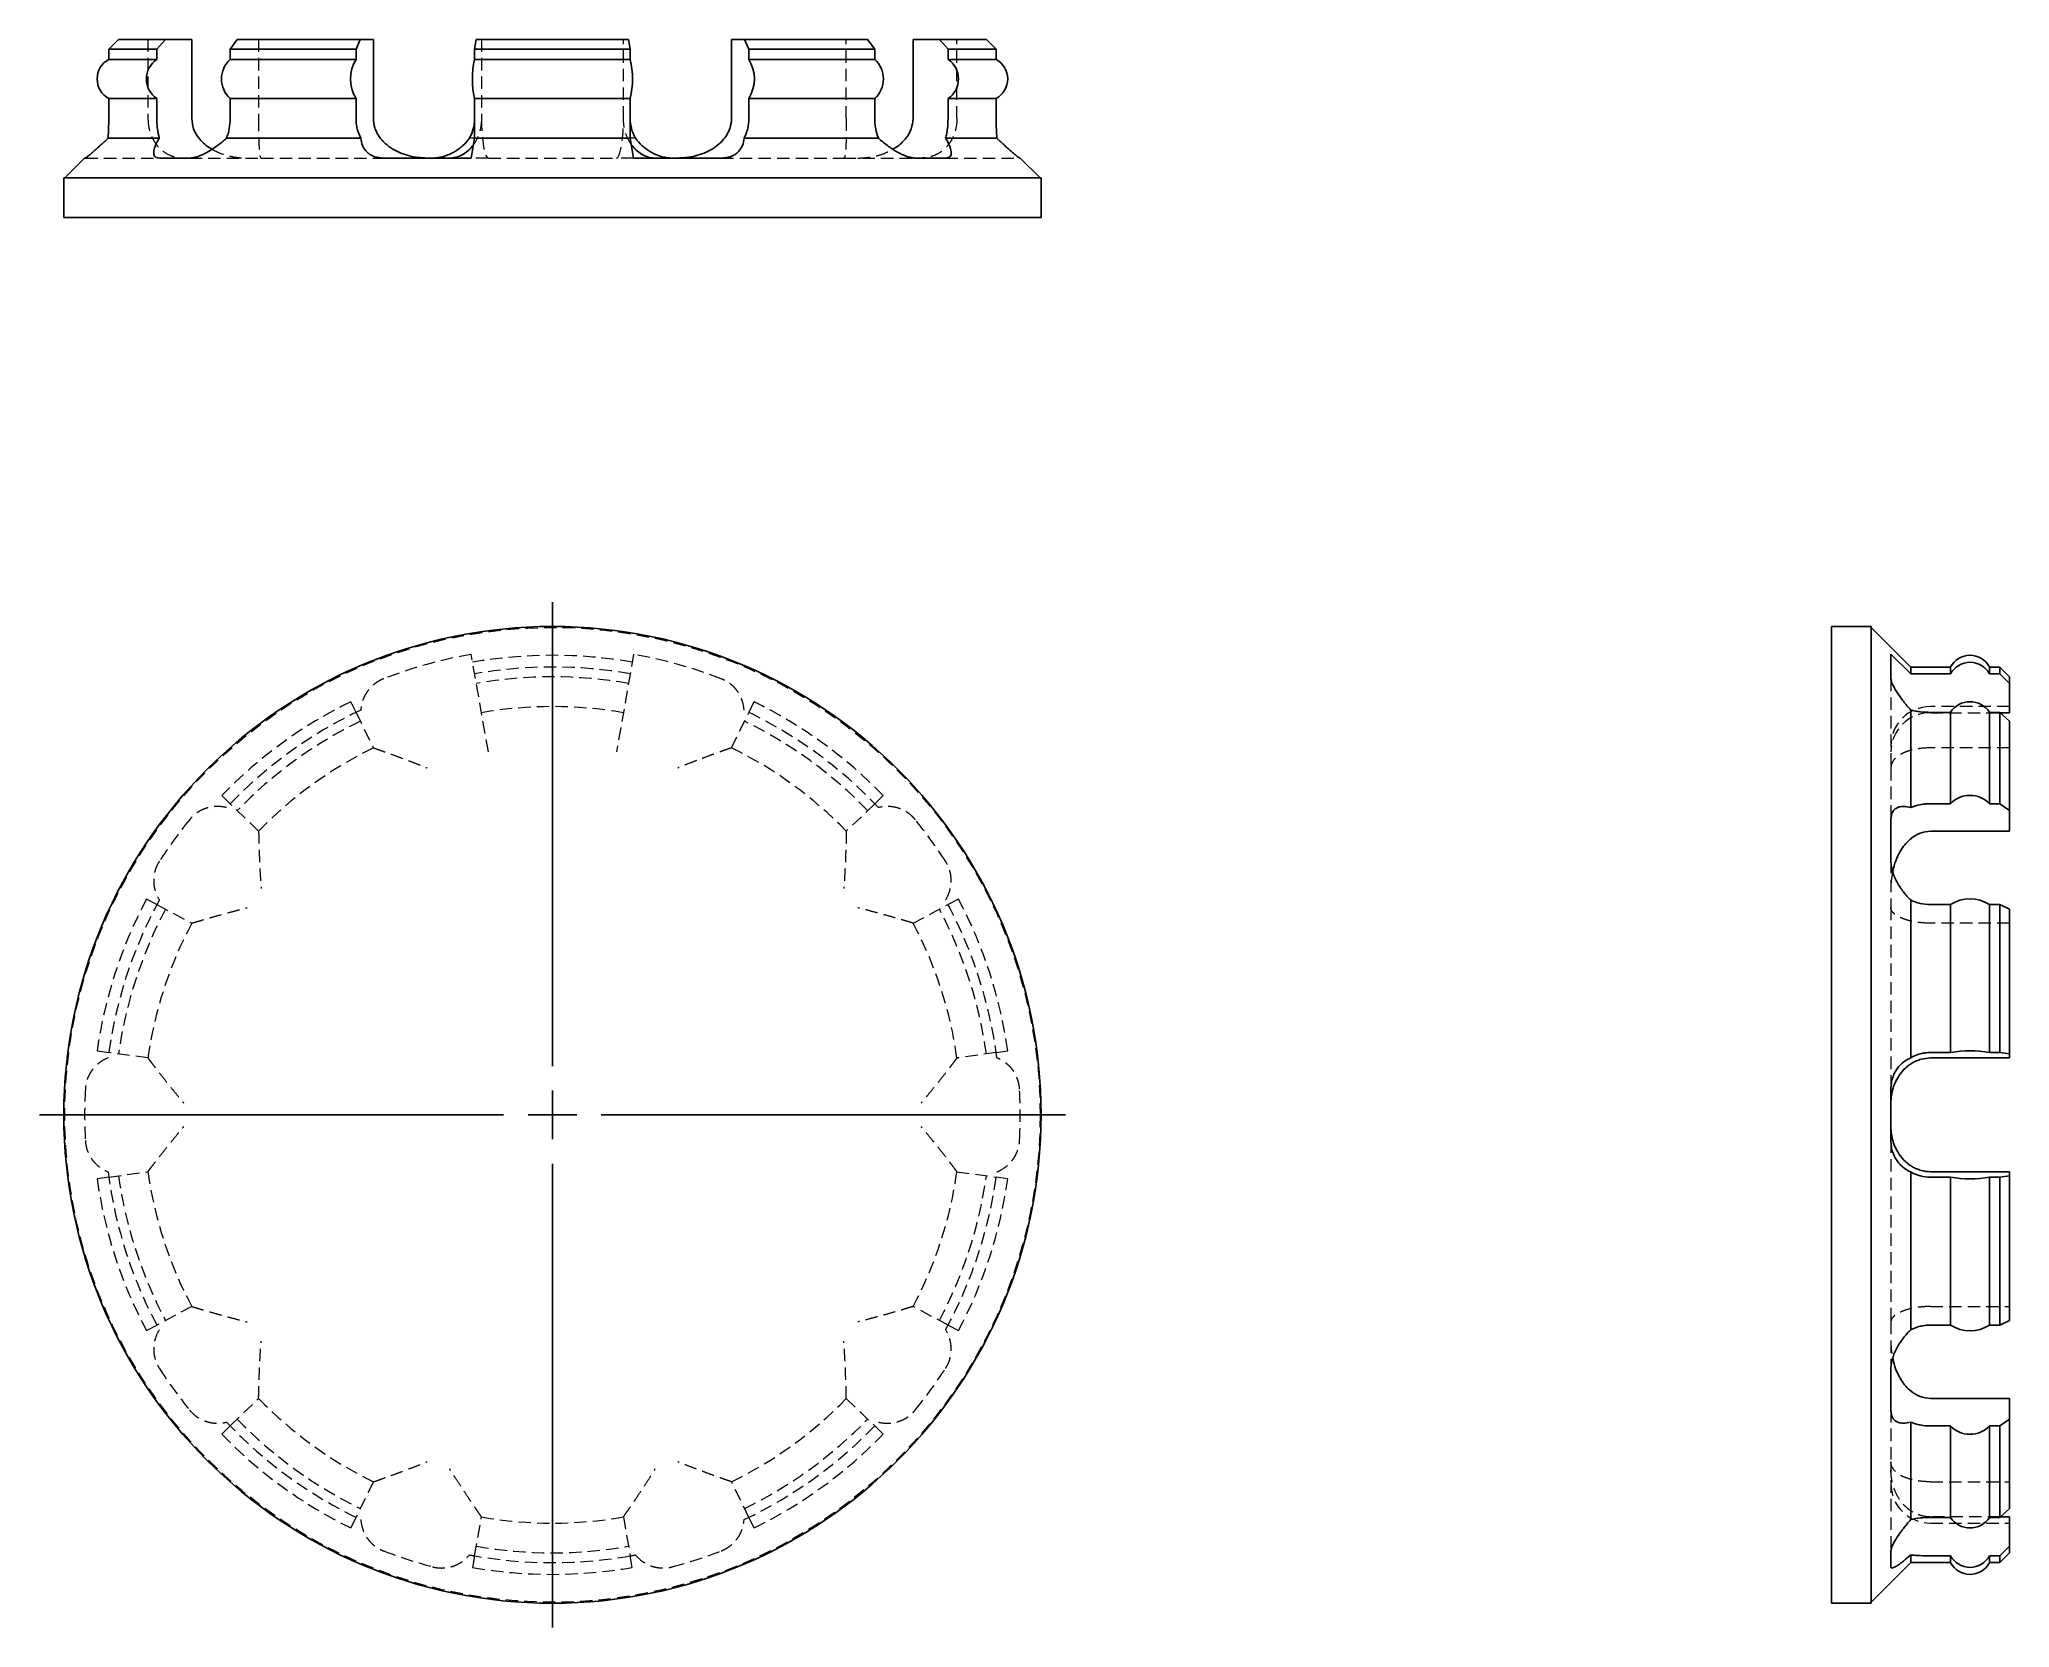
# Model space of a CAD drawing. Header units: millimetres. Extents: x 30 to 232, y 4 to 167.
import ezdxf

# ---------------------------------------------------------------- set-up
doc = ezdxf.new("R2010")
doc.units = ezdxf.units.MM
doc.linetypes.add('HIDDEN', pattern=[1.905, 1.27, -0.635])
doc.layers.add('10', color=7, linetype='Continuous')

# ---------------------------------------------------------------- blocks, each defined once
blk = doc.blocks.new('SW_CENTERMARKSYMBOL_0')
at = {"layer": '10', "color": 0}
for p, q in [((0, 5), (0, 52.5)), ((0, 0), (0, 2.5)), ((-5, 0), (-52.5, 0)), ((0, 0), (-2.5, 0)), ((0, 0), (0, -2.5)), ((0, 0), (2.5, 0)), ((5, 0), (52.5, 0)), ((0, -5), (0, -52.5))]:
    blk.add_line(p, q, dxfattribs=at)

msp = doc.modelspace()

# ---------------------------------------------------------------- linework, layer by layer
at = {"color": 7, "linetype": 'Continuous', "lineweight": 25}
for p, q in [((38.6, 167.11), (37.6, 166.1)), ((42.52, 166.1), (37.6, 166.1)), ((37.6, 165.06), (37.6, 166.1)), ((38.6, 167.11), (43.41, 167.11)), ((42.52, 166.1), (43.41, 167.11)), ((42.52, 166.1), (42.52, 165.06)), ((43.41, 167.11), (46.09, 167.11)), ((46.09, 159.01), (46.09, 167.11)), ((50.75, 167.11), (50.02, 166.1)), ((62.9, 166.1), (50.02, 166.1)), ((50.02, 165.06), (50.02, 166.1)), ((50.75, 167.11), (63.34, 167.11)), ((62.9, 166.1), (63.34, 167.11)), ((62.9, 166.1), (62.9, 165.06)), ((63.34, 167.11), (64.68, 167.11)), ((64.68, 159.01), (64.68, 167.11)), ((75.21, 167.11), (75.04, 166.1)), ((90.96, 166.1), (75.04, 166.1)), ((75.04, 165.06), (75.04, 166.1)), ((75.21, 167.11), (90.79, 167.11)), ((90.96, 166.1), (90.79, 167.11)), ((90.96, 166.1), (90.96, 165.06)), ((101.32, 167.11), (102.66, 167.11)), ((101.32, 167.11), (101.32, 159.01)), ((102.66, 167.11), (103.1, 166.1)), ((102.66, 167.11), (115.25, 167.11)), ((103.1, 165.06), (103.1, 166.1)), ((115.98, 166.1), (103.1, 166.1)), ((115.98, 166.1), (115.25, 167.11)), ((115.98, 166.1), (115.98, 165.06)), ((119.91, 167.11), (122.59, 167.11)), ((119.91, 167.11), (119.91, 159.01)), ((122.59, 167.11), (123.48, 166.1)), ((122.59, 167.11), (127.4, 167.11)), ((123.48, 165.06), (123.48, 166.1)), ((128.4, 166.1), (123.48, 166.1)), ((128.4, 166.1), (127.4, 167.11)), ((128.4, 166.1), (128.4, 165.06)), ((37.6, 165.06), (42.52, 165.06)), ((50.02, 165.06), (62.9, 165.06)), ((75.04, 165.06), (90.96, 165.06)), ((103.1, 165.06), (115.98, 165.06)), ((123.48, 165.06), (128.4, 165.06)), ((37.6, 159.01), (37.6, 161.06)), ((42.52, 161.06), (37.6, 161.06)), ((42.52, 161.06), (42.52, 159.01)), ((62.9, 161.06), (50.02, 161.06)), ((50.02, 159.01), (50.02, 161.06)), ((62.9, 161.06), (62.9, 159.01)), ((90.96, 161.06), (75.04, 161.06)), ((75.04, 156.99), (75.04, 161.06)), ((90.96, 161.06), (90.96, 156.99)), ((103.1, 159.01), (103.1, 161.06)), ((115.98, 161.06), (103.1, 161.06)), ((115.98, 161.06), (115.98, 159.01)), ((128.4, 161.06), (123.48, 161.06)), ((123.48, 159.01), (123.48, 161.06)), ((128.4, 161.06), (128.4, 159.01)), ((37.52, 156.99), (42.77, 156.99)), ((49.64, 156.99), (63.39, 156.99)), ((75.04, 156.99), (74.69, 154.96)), ((75.04, 156.99), (90.96, 156.99)), ((91.31, 154.96), (90.96, 156.99)), ((102.61, 156.99), (116.36, 156.99)), ((123.23, 156.99), (128.48, 156.99)), ((35.13, 154.96), (33.1, 152.94)), ((35.13, 154.96), (35.2, 154.96)), ((42.78, 154.96), (45.87, 154.96)), ((65.73, 154.96), (74.69, 154.96)), ((91.31, 154.96), (100.27, 154.96)), ((120.13, 154.96), (123.22, 154.96)), ((130.8, 154.96), (130.87, 154.96)), ((132.9, 152.94), (130.87, 154.96)), ((33, 152.94), (33, 148.89)), ((133, 152.94), (33, 152.94)), ((133, 148.89), (133, 152.94)), ((133, 148.89), (33, 148.89)), ((217.94, 107), (213.89, 107)), ((213.89, 57), (213.89, 107)), ((217.94, 57), (217.94, 107)), ((221.99, 102.85), (217.94, 106.9)), ((219.96, 104.15), (221.99, 102.15)), ((219.96, 104.15), (219.96, 101.65)), ((226.06, 102.85), (221.99, 102.85)), ((221.99, 102.85), (221.99, 102.15)), ((226.06, 102.15), (226.06, 102.85)), ((231.1, 102.85), (230.06, 102.85)), ((230.06, 102.85), (230.06, 102.15)), ((232.11, 101.84), (231.1, 102.85)), ((231.1, 102.15), (231.1, 102.85)), ((226.06, 102.15), (221.99, 102.15)), ((231.1, 102.15), (230.06, 102.15)), ((231.1, 102.15), (232.11, 101.16)), ((232.11, 101.84), (232.11, 101.16)), ((232.11, 101.16), (232.11, 98.17)), ((221.99, 98.44), (221.99, 88.46)), ((224.01, 98.21), (226.06, 98.21)), ((226.06, 88.85), (226.06, 98.21)), ((230.06, 98.21), (230.06, 88.85)), ((230.06, 98.21), (231.1, 98.21)), ((232.11, 97.3), (231.1, 98.21)), ((231.1, 88.85), (231.1, 98.21)), ((231.15, 98.17), (232.11, 98.17)), ((232.11, 97.3), (232.11, 88.15)), ((226.06, 88.85), (224.01, 88.85)), ((231.1, 88.85), (230.06, 88.85)), ((231.1, 88.85), (232.11, 88.15)), ((219.96, 87.22), (219.96, 82.97)), ((232.11, 88.15), (232.11, 86.04)), ((224.01, 86.04), (232.11, 86.04)), ((221.99, 79), (221.99, 62.84)), ((224.01, 78.53), (226.06, 78.53)), ((226.06, 63.38), (226.06, 78.53)), ((230.06, 78.53), (230.06, 63.38)), ((230.06, 78.53), (231.1, 78.53)), ((231.1, 63.38), (231.1, 78.53)), ((232.11, 78.05), (231.1, 78.53)), ((232.11, 78.05), (232.11, 63.24)), ((226.06, 63.38), (224.01, 63.38)), ((224.01, 62.82), (232.11, 62.82)), ((231.1, 63.38), (230.06, 63.38)), ((231.1, 63.38), (232.11, 63.24)), ((232.11, 63.24), (232.11, 62.82)), ((219.96, 59.63), (219.96, 54.37)), ((213.89, 7), (213.89, 57)), ((217.94, 7), (217.94, 57)), ((221.99, 51.16), (221.99, 35)), ((232.11, 51.18), (224.01, 51.18)), ((224.01, 50.62), (226.06, 50.62)), ((226.06, 35.47), (226.06, 50.62)), ((230.06, 50.62), (231.1, 50.62)), ((230.06, 50.62), (230.06, 35.47)), ((232.11, 50.76), (231.1, 50.62)), ((231.1, 35.47), (231.1, 50.62)), ((232.11, 51.18), (232.11, 50.76)), ((232.11, 50.76), (232.11, 35.95)), ((226.06, 35.47), (224.01, 35.47)), ((231.1, 35.47), (230.06, 35.47)), ((231.1, 35.47), (232.11, 35.95)), ((219.96, 31.03), (219.96, 26.78)), ((232.11, 27.96), (224.01, 27.96)), ((232.11, 27.96), (232.11, 25.85)), ((221.99, 25.54), (221.99, 15.56)), ((224.01, 25.15), (226.06, 25.15)), ((226.06, 15.79), (226.06, 25.15)), ((230.06, 25.15), (231.1, 25.15)), ((230.06, 25.15), (230.06, 15.79)), ((232.11, 25.85), (231.1, 25.15)), ((231.1, 15.79), (231.1, 25.15)), ((232.11, 25.85), (232.11, 16.7)), ((231.1, 15.79), (232.11, 16.7)), ((226.06, 15.79), (224.01, 15.79)), ((231.1, 15.79), (230.06, 15.79)), ((232.11, 15.83), (231.15, 15.83)), ((232.11, 15.83), (232.11, 12.84)), ((219.96, 12.35), (219.96, 10.72)), ((232.11, 12.84), (231.1, 11.85)), ((231.1, 11.15), (232.11, 12.16)), ((232.11, 12.84), (232.11, 12.16)), ((217.94, 7.1), (221.99, 11.15)), ((221.99, 11.94), (221.99, 11.15)), ((221.99, 11.15), (226.06, 11.15)), ((224.01, 11.85), (226.06, 11.85)), ((226.06, 11.15), (226.06, 11.85)), ((230.06, 11.85), (231.1, 11.85)), ((230.06, 11.85), (230.06, 11.15)), ((230.06, 11.15), (231.1, 11.15)), ((231.1, 11.15), (231.1, 11.85)), ((213.89, 7), (217.94, 7))]:
    msp.add_line(p, q, dxfattribs=at)
at = {"color": 7, "linetype": 'HIDDEN', "lineweight": 18}
for p, q in [((41.61, 167.11), (41.61, 159.01)), ((52.93, 167.11), (52.93, 159.01)), ((75.74, 167.11), (75.74, 159.01)), ((90.26, 159.01), (90.26, 167.11)), ((113.07, 159.01), (113.07, 167.11)), ((124.39, 159.01), (124.39, 167.11)), ((75.04, 156.99), (74.5, 156.99)), ((91.5, 156.99), (90.96, 156.99)), ((35.2, 154.96), (42.78, 154.96)), ((45.87, 154.96), (53.19, 154.96)), ((53.19, 154.96), (65.73, 154.96)), ((76.44, 154.96), (74.69, 154.96)), ((76.44, 154.96), (89.56, 154.96)), ((91.31, 154.96), (89.56, 154.96)), ((100.27, 154.96), (112.81, 154.96)), ((112.81, 154.96), (120.13, 154.96)), ((123.22, 154.96), (130.8, 154.96)), ((76.44, 94.18), (74.69, 104.15)), ((91.31, 104.15), (89.56, 94.18)), ((219.96, 101.65), (219.96, 92.51)), ((62.9, 98.21), (62.38, 99.29)), ((103.62, 99.29), (103.1, 98.21)), ((232.11, 98.8), (224.01, 98.8)), ((62.9, 98.21), (64.68, 94.57)), ((101.32, 94.57), (103.1, 98.21)), ((224.01, 98.17), (231.15, 98.17)), ((232.11, 94.57), (224.01, 94.57)), ((219.96, 92.51), (219.96, 87.22)), ((49.16, 89.68), (50.02, 88.85)), ((52.93, 86.04), (50.02, 88.85)), ((115.98, 88.85), (113.07, 86.04)), ((115.98, 88.85), (116.84, 89.68)), ((219.96, 82.97), (219.96, 78.2)), ((42.52, 78.53), (41.46, 79.09)), ((124.54, 79.09), (123.48, 78.53)), ((42.52, 78.53), (46.09, 76.62)), ((119.91, 76.62), (123.48, 78.53)), ((219.96, 78.2), (219.96, 59.63)), ((232.11, 76.62), (224.01, 76.62)), ((36.41, 63.55), (37.6, 63.38)), ((41.61, 62.82), (37.6, 63.38)), ((128.4, 63.38), (124.39, 62.82)), ((128.4, 63.38), (129.59, 63.55)), ((219.96, 54.37), (219.96, 35.8)), ((37.6, 50.62), (36.41, 50.45)), ((37.6, 50.62), (41.61, 51.18)), ((124.39, 51.18), (128.4, 50.62)), ((129.59, 50.45), (128.4, 50.62)), ((46.09, 37.38), (42.52, 35.47)), ((123.48, 35.47), (119.91, 37.38)), ((224.01, 37.38), (232.11, 37.38)), ((41.46, 34.91), (42.52, 35.47)), ((123.48, 35.47), (124.54, 34.91)), ((219.96, 35.8), (219.96, 31.03)), ((50.02, 25.15), (52.93, 27.96)), ((113.07, 27.96), (115.98, 25.15)), ((219.96, 26.78), (219.96, 21.49)), ((50.02, 25.15), (49.16, 24.32)), ((116.84, 24.32), (115.98, 25.15)), ((219.96, 21.49), (219.96, 12.35)), ((64.68, 19.43), (62.9, 15.79)), ((103.1, 15.79), (101.32, 19.43)), ((224.01, 19.43), (232.11, 19.43)), ((62.38, 14.71), (62.9, 15.79)), ((75.04, 11.85), (75.74, 15.83)), ((90.26, 15.83), (90.96, 11.85)), ((103.1, 15.79), (103.62, 14.71)), ((231.15, 15.83), (224.01, 15.83)), ((224.01, 15.2), (232.11, 15.2)), ((75.04, 11.85), (74.83, 10.67)), ((91.17, 10.67), (90.96, 11.85))]:
    msp.add_line(p, q, dxfattribs=at)
at = {"color": 7, "linetype": 'HIDDEN', "lineweight": 18, "flags": 128}
for points in [[(75.74, 159.01), (75.75, 158.31), (75.78, 157.63), (75.84, 156.99), (75.91, 156.41), (75.99, 155.91), (76.09, 155.51), (76.2, 155.21), (76.32, 155.03), (76.44, 154.96)], [(89.56, 154.96), (89.68, 155.03), (89.8, 155.21), (89.91, 155.51), (90.01, 155.91), (90.09, 156.41), (90.16, 156.99), (90.22, 157.63), (90.25, 158.31), (90.26, 159.01)]]:
    msp.add_lwpolyline(points, dxfattribs=at)
at = {"color": 7, "linetype": 'Continuous', "lineweight": 25}
msp.add_circle((83, 57), 50, dxfattribs=at)
at = {"color": 7, "linetype": 'HIDDEN', "lineweight": 18}
msp.add_circle((83, 57), 49.9, dxfattribs=at)
at = {"color": 7, "linetype": 'Continuous', "lineweight": 25}
for centre, radius, start, end in [((38.69, 163.06), 2.28, 118.6129, 241.3871), ((43.85, 163.06), 2.4, 123.6103, 236.3897), ((51.82, 163.06), 2.69, 132.0001, 227.9999), ((66.2, 163.06), 3.86, 148.7773, 211.2227), ((83.8, 163.06), 8.99, 167.1427, 192.8573), ((82.2, 163.06), 8.99, 347.1427, 12.8573), ((99.8, 163.06), 3.86, 328.7773, 31.2227), ((114.18, 163.06), 2.69, 312.0001, 47.9999), ((122.15, 163.06), 2.4, 303.6103, 56.3897), ((127.31, 163.06), 2.28, 298.6129, 61.3871), ((228.06, 101.78), 2.27, 28.1782, 151.8218), ((228.06, 101.05), 2.28, 28.8581, 151.1419), ((228.06, 96.92), 2.38, 32.8483, 147.1517), ((228.06, 86.96), 2.75, 43.3517, 136.6483), ((228.06, 75.47), 3.65, 56.7711, 123.2289), ((228.06, 52.41), 11.15, 79.6667, 100.3333), ((228.06, 61.59), 11.15, 259.6667, 280.3333), ((228.06, 38.53), 3.65, 236.7711, 303.2289), ((228.06, 27.04), 2.75, 223.3517, 316.6483), ((228.06, 17.08), 2.38, 212.8483, 327.1517), ((228.06, 12.95), 2.28, 208.8581, 331.1419), ((228.06, 12.22), 2.27, 208.1782, 331.8218)]:
    msp.add_arc(centre, radius, start, end, dxfattribs=at)
at = {"color": 7, "linetype": 'HIDDEN', "lineweight": 18}
for centre, radius, start, end in [((83, 57), 47.87, 100, 111.1489), ((83, 57), 47.05, 80, 100), ((83, 57), 45.85, 80, 100), ((83, 57), 47.87, 68.8511, 80), ((83, 57), 44.84, 80, 100), ((83, 57), 47.05, 116, 136), ((83, 57), 41.8, 80, 100), ((83, 57), 47.05, 44, 64), ((224.01, 94.75), 4.05, 90, 180), ((83, 57), 45.85, 115.3222, 136.6778), ((83, 57), 44.84, 116, 136), ((83, 57), 45.85, 43.3222, 64.6778), ((83, 57), 44.84, 44, 64), ((223.98, 94.15), 4.02, 89.5828, 179.5401), ((83, 57), 41.8, 116, 136), ((83, 57), 41.8, 44, 64), ((83, 57), 47.87, 140.8511, 147.1489), ((83, 57), 47.87, 32.8511, 39.1489), ((83, 57), 47.05, 152, 172), ((83, 57), 45.85, 151.3222, 172.6778), ((83, 57), 45.85, 7.3222, 28.6778), ((83, 57), 47.05, 8, 28), ((83, 57), 44.84, 152, 172), ((83, 57), 41.8, 152, 172), ((83, 57), 41.8, 8, 28), ((83, 57), 44.84, 8, 28), ((83, 57), 47.87, 176.8511, 183.1489), ((83, 57), 47.87, 356.8511, 3.1489), ((83, 57), 47.05, 188, 208), ((83, 57), 45.85, 187.3222, 208.6778), ((83, 57), 44.84, 188, 208), ((83, 57), 41.8, 188, 208), ((83, 57), 41.8, 332, 352), ((83, 57), 44.84, 332, 352), ((83, 57), 45.85, 331.3222, 352.6778), ((83, 57), 47.05, 332, 352), ((83, 57), 47.87, 212.8511, 219.1489), ((83, 57), 47.87, 320.8511, 327.1489), ((83, 57), 41.8, 224, 244), ((83, 57), 41.8, 296, 316), ((83, 57), 47.05, 224, 244), ((83, 57), 45.85, 223.3222, 244.6778), ((83, 57), 44.84, 224, 244), ((83, 57), 45.85, 295.3222, 316.6778), ((83, 57), 44.84, 296, 316), ((83, 57), 47.05, 296, 316), ((224.01, 19.25), 4.05, 180, 270), ((83, 57), 41.8, 260, 280), ((83, 57), 47.87, 248.8511, 255.1489), ((83, 57), 44.84, 260, 280), ((83, 57), 47.87, 284.8511, 291.1489), ((83, 57), 45.85, 259.3222, 280.6778), ((83, 57), 47.05, 260, 280)]:
    msp.add_arc(centre, radius, start, end, dxfattribs=at)
at = {"color": 7, "linetype": 'Continuous', "lineweight": 25}
for points, knots in [([(37.6, 159.01), (37.6, 158.66), (37.59, 158.31), (37.57, 157.8), (37.56, 157.63), (37.55, 157.3), (37.54, 157.14), (37.52, 156.99)], [0, 0, 0, 0, 0.5, 0.5, 0.75, 0.75, 1, 1, 1, 1]), ([(42.77, 156.99), (42.69, 157.3), (42.63, 157.62), (42.56, 158.13), (42.54, 158.31), (42.52, 158.66), (42.52, 158.83), (42.52, 159.01)], [0, 0, 0, 0, 0.5, 0.5, 0.75, 0.75, 1, 1, 1, 1]), ([(46.09, 159.01), (46.13, 158.65), (46.21, 157.94), (46.71, 157.09), (47.28, 156.48), (47.75, 156.09), (48.08, 155.92), (48.18, 155.87)], [0, 0, 0, 0, 0.267656, 0.534112, 0.718426, 0.907984, 1, 1, 1, 1]), ([(50.02, 159.01), (50.02, 158.66), (49.99, 158.31), (49.89, 157.8), (49.85, 157.63), (49.76, 157.3), (49.7, 157.14), (49.64, 156.99)], [0, 0, 0, 0, 0.5, 0.5, 0.75, 0.75, 1, 1, 1, 1]), ([(63.39, 156.99), (63.23, 157.3), (63.11, 157.62), (62.98, 158.13), (62.95, 158.31), (62.91, 158.66), (62.9, 158.83), (62.9, 159.01)], [0, 0, 0, 0, 0.5, 0.5, 0.75, 0.75, 1, 1, 1, 1]), ([(64.68, 159.01), (64.68, 158.68), (64.73, 158.36), (64.88, 157.89), (64.95, 157.74), (65.09, 157.45), (65.18, 157.31), (65.36, 157.04), (65.46, 156.91), (65.67, 156.67), (65.78, 156.56), (66.13, 156.24), (66.39, 156.05), (66.93, 155.72), (67.2, 155.59), (67.78, 155.35), (68.07, 155.26), (68.67, 155.11), (68.97, 155.05), (69.42, 155), (69.58, 154.99), (69.88, 154.97), (70.03, 154.96), (70.18, 154.96)], [0, 0, 0, 0, 0.125, 0.125, 0.1875, 0.1875, 0.25, 0.25, 0.3125, 0.3125, 0.375, 0.375, 0.5, 0.5, 0.625, 0.625, 0.75, 0.75, 0.875, 0.875, 0.9375, 0.9375, 1, 1, 1, 1]), ([(74.5, 156.99), (74.68, 157.3), (74.81, 157.62), (74.95, 158.13), (74.98, 158.31), (75.03, 158.66), (75.04, 158.83), (75.04, 159.01)], [0, 0, 0, 0, 0.5, 0.5, 0.75, 0.75, 1, 1, 1, 1]), ([(90.96, 159.01), (90.96, 158.66), (91.01, 158.31), (91.14, 157.8), (91.2, 157.63), (91.33, 157.3), (91.41, 157.14), (91.5, 156.99)], [0, 0, 0, 0, 0.5, 0.5, 0.75, 0.75, 1, 1, 1, 1]), ([(101.32, 159.01), (101.32, 158.68), (101.27, 158.36), (101.12, 157.89), (101.05, 157.74), (100.91, 157.45), (100.82, 157.31), (100.64, 157.04), (100.54, 156.91), (100.33, 156.67), (100.22, 156.56), (99.87, 156.24), (99.61, 156.05), (99.07, 155.72), (98.8, 155.59), (98.22, 155.35), (97.93, 155.26), (97.33, 155.11), (97.03, 155.05), (96.58, 155), (96.42, 154.99), (96.12, 154.97), (95.97, 154.96), (95.82, 154.96)], [0, 0, 0, 0, 0.125, 0.125, 0.1875, 0.1875, 0.25, 0.25, 0.3125, 0.3125, 0.375, 0.375, 0.5, 0.5, 0.625, 0.625, 0.75, 0.75, 0.875, 0.875, 0.9375, 0.9375, 1, 1, 1, 1]), ([(103.1, 159.01), (103.1, 158.66), (103.06, 158.31), (102.94, 157.8), (102.88, 157.63), (102.76, 157.3), (102.69, 157.14), (102.61, 156.99)], [0, 0, 0, 0, 0.5, 0.5, 0.75, 0.75, 1, 1, 1, 1]), ([(116.36, 156.99), (116.23, 157.3), (116.14, 157.62), (116.05, 158.13), (116.02, 158.31), (115.99, 158.66), (115.98, 158.83), (115.98, 159.01)], [0, 0, 0, 0, 0.5, 0.5, 0.75, 0.75, 1, 1, 1, 1]), ([(117.82, 155.87), (117.93, 155.93), (118.25, 156.09), (118.72, 156.48), (119.29, 157.09), (119.79, 157.94), (119.87, 158.65), (119.91, 159.01)], [0, 0, 0, 0, 0.091107, 0.27589, 0.465351, 0.732075, 1, 1, 1, 1]), ([(123.48, 159.01), (123.48, 158.66), (123.46, 158.31), (123.4, 157.8), (123.37, 157.63), (123.31, 157.3), (123.27, 157.14), (123.23, 156.99)], [0, 0, 0, 0, 0.5, 0.5, 0.75, 0.75, 1, 1, 1, 1]), ([(128.48, 156.99), (128.45, 157.3), (128.44, 157.62), (128.42, 158.13), (128.41, 158.31), (128.41, 158.66), (128.4, 158.83), (128.4, 159.01)], [0, 0, 0, 0, 0.5, 0.5, 0.75, 0.75, 1, 1, 1, 1]), ([(37.52, 156.99), (37.25, 156.73), (36.98, 156.48), (36.59, 156.13), (36.47, 156.02), (36.23, 155.8), (36.11, 155.7), (35.89, 155.5), (35.79, 155.42), (35.6, 155.26), (35.52, 155.19), (35.38, 155.08), (35.32, 155.04), (35.24, 154.98), (35.21, 154.96), (35.2, 154.96)], [0, 0, 0, 0, 0.25, 0.25, 0.375, 0.375, 0.5, 0.5, 0.625, 0.625, 0.75, 0.75, 0.875, 0.875, 1, 1, 1, 1]), ([(42.78, 154.96), (42.67, 154.96), (42.58, 154.98), (42.42, 155.04), (42.36, 155.08), (42.26, 155.19), (42.23, 155.26), (42.2, 155.41), (42.19, 155.5), (42.21, 155.69), (42.23, 155.79), (42.29, 156.01), (42.33, 156.12), (42.48, 156.48), (42.62, 156.73), (42.77, 156.99)], [0, 0, 0, 0, 0.125, 0.125, 0.25, 0.25, 0.375, 0.375, 0.5, 0.5, 0.625, 0.625, 0.75, 0.75, 1, 1, 1, 1]), ([(49.64, 156.99), (49.35, 156.73), (49.05, 156.48), (48.58, 156.13), (48.42, 156.02), (48.09, 155.8), (47.92, 155.7), (47.58, 155.5), (47.41, 155.42), (47.08, 155.26), (46.91, 155.19), (46.59, 155.08), (46.43, 155.04), (46.14, 154.98), (46, 154.96), (45.87, 154.96)], [0, 0, 0, 0, 0.25, 0.25, 0.375, 0.375, 0.5, 0.5, 0.625, 0.625, 0.75, 0.75, 0.875, 0.875, 1, 1, 1, 1]), ([(65.73, 154.96), (65.54, 154.96), (65.36, 154.98), (65.03, 155.04), (64.87, 155.08), (64.57, 155.19), (64.44, 155.26), (64.2, 155.41), (64.09, 155.5), (63.9, 155.69), (63.81, 155.79), (63.67, 156.01), (63.61, 156.12), (63.47, 156.48), (63.41, 156.73), (63.39, 156.99)], [0, 0, 0, 0, 0.125, 0.125, 0.25, 0.25, 0.375, 0.375, 0.5, 0.5, 0.625, 0.625, 0.75, 0.75, 1, 1, 1, 1]), ([(70.73, 154.96), (70.92, 154.96), (71.12, 154.98), (71.51, 155.04), (71.7, 155.08), (72.08, 155.19), (72.27, 155.26), (72.62, 155.41), (72.8, 155.5), (73.12, 155.69), (73.27, 155.79), (73.56, 156.01), (73.7, 156.12), (74.09, 156.48), (74.31, 156.73), (74.5, 156.99)], [0, 0, 0, 0, 0.125, 0.125, 0.25, 0.25, 0.375, 0.375, 0.5, 0.5, 0.625, 0.625, 0.75, 0.75, 1, 1, 1, 1]), ([(74.93, 156.36), (74.85, 156.25), (74.62, 155.92), (74.18, 155.53), (73.63, 155.2), (73.06, 155.01), (72.69, 154.96), (72.5, 154.96), (72.49, 154.96)], [0, 0, 0, 0, 0.11144, 0.330445, 0.555575, 0.77414, 0.99618, 1, 1, 1, 1]), ([(93.51, 154.96), (93.5, 154.96), (93.32, 154.96), (92.94, 155.01), (92.38, 155.19), (91.83, 155.53), (91.39, 155.92), (91.15, 156.25), (91.07, 156.36)], [0, 0, 0, 0, 0.003821, 0.222545, 0.444559, 0.663972, 0.888824, 1, 1, 1, 1]), ([(91.5, 156.99), (91.69, 156.73), (91.91, 156.48), (92.29, 156.13), (92.43, 156.02), (92.72, 155.8), (92.87, 155.7), (93.2, 155.5), (93.37, 155.42), (93.73, 155.26), (93.91, 155.19), (94.29, 155.08), (94.49, 155.04), (94.88, 154.98), (95.08, 154.96), (95.27, 154.96)], [0, 0, 0, 0, 0.25, 0.25, 0.375, 0.375, 0.5, 0.5, 0.625, 0.625, 0.75, 0.75, 0.875, 0.875, 1, 1, 1, 1]), ([(102.61, 156.99), (102.59, 156.73), (102.53, 156.48), (102.39, 156.13), (102.33, 156.02), (102.19, 155.8), (102.11, 155.7), (101.92, 155.5), (101.81, 155.42), (101.57, 155.26), (101.43, 155.19), (101.14, 155.08), (100.98, 155.04), (100.64, 154.98), (100.46, 154.96), (100.27, 154.96)], [0, 0, 0, 0, 0.25, 0.25, 0.375, 0.375, 0.5, 0.5, 0.625, 0.625, 0.75, 0.75, 0.875, 0.875, 1, 1, 1, 1]), ([(120.13, 154.96), (120, 154.96), (119.86, 154.98), (119.57, 155.04), (119.42, 155.08), (119.09, 155.19), (118.93, 155.26), (118.6, 155.41), (118.42, 155.5), (118.09, 155.69), (117.92, 155.79), (117.6, 156.01), (117.43, 156.12), (116.95, 156.48), (116.65, 156.73), (116.36, 156.99)], [0, 0, 0, 0, 0.125, 0.125, 0.25, 0.25, 0.375, 0.375, 0.5, 0.5, 0.625, 0.625, 0.75, 0.75, 1, 1, 1, 1]), ([(123.23, 156.99), (123.38, 156.73), (123.52, 156.48), (123.66, 156.13), (123.71, 156.02), (123.77, 155.8), (123.79, 155.7), (123.81, 155.5), (123.8, 155.42), (123.77, 155.26), (123.74, 155.19), (123.64, 155.08), (123.58, 155.04), (123.42, 154.98), (123.33, 154.96), (123.22, 154.96)], [0, 0, 0, 0, 0.25, 0.25, 0.375, 0.375, 0.5, 0.5, 0.625, 0.625, 0.75, 0.75, 0.875, 0.875, 1, 1, 1, 1]), ([(130.8, 154.96), (130.79, 154.96), (130.76, 154.98), (130.68, 155.04), (130.62, 155.08), (130.48, 155.19), (130.4, 155.26), (130.22, 155.41), (130.11, 155.5), (129.9, 155.69), (129.78, 155.79), (129.54, 156.01), (129.41, 156.12), (129.02, 156.48), (128.75, 156.73), (128.48, 156.99)], [0, 0, 0, 0, 0.125, 0.125, 0.25, 0.25, 0.375, 0.375, 0.5, 0.5, 0.625, 0.625, 0.75, 0.75, 1, 1, 1, 1]), ([(221.99, 98.44), (221.73, 98.74), (221.48, 99.04), (221.13, 99.5), (221.02, 99.65), (220.8, 99.95), (220.7, 100.1), (220.5, 100.39), (220.42, 100.53), (220.26, 100.81), (220.19, 100.94), (220.08, 101.18), (220.04, 101.29), (219.98, 101.49), (219.96, 101.58), (219.96, 101.65)], [0, 0, 0, 0, 0.25, 0.25, 0.375, 0.375, 0.5, 0.5, 0.625, 0.625, 0.75, 0.75, 0.875, 0.875, 1, 1, 1, 1]), ([(224.01, 98.21), (223.66, 98.21), (223.31, 98.23), (222.8, 98.29), (222.63, 98.31), (222.3, 98.37), (222.14, 98.41), (221.99, 98.44)], [0, 0, 0, 0, 0.5, 0.5, 0.75, 0.75, 1, 1, 1, 1]), ([(221.99, 88.46), (222.3, 88.59), (222.62, 88.68), (223.13, 88.78), (223.31, 88.81), (223.66, 88.84), (223.83, 88.85), (224.01, 88.85)], [0, 0, 0, 0, 0.5, 0.5, 0.75, 0.75, 1, 1, 1, 1]), ([(219.96, 87.22), (219.96, 87.38), (219.98, 87.52), (220.04, 87.78), (220.08, 87.9), (220.19, 88.11), (220.26, 88.19), (220.41, 88.34), (220.5, 88.4), (220.69, 88.49), (220.79, 88.52), (221.01, 88.56), (221.12, 88.57), (221.48, 88.57), (221.73, 88.53), (221.99, 88.46)], [0, 0, 0, 0, 0.125, 0.125, 0.25, 0.25, 0.375, 0.375, 0.5, 0.5, 0.625, 0.625, 0.75, 0.75, 1, 1, 1, 1]), ([(224.01, 86.04), (223.65, 86), (222.93, 85.92), (222.1, 85.4), (221.48, 84.8), (220.97, 84.12), (220.53, 83.27), (220.25, 82.48), (220.17, 82.01), (220.15, 81.89)], [0, 0, 0, 0, 0.175524, 0.350261, 0.471132, 0.595441, 0.765613, 0.940545, 1, 1, 1, 1]), ([(221.99, 79), (221.73, 79.26), (221.48, 79.53), (221.13, 79.98), (221.02, 80.14), (220.8, 80.46), (220.7, 80.64), (220.5, 80.98), (220.42, 81.16), (220.26, 81.53), (220.19, 81.71), (220.08, 82.08), (220.04, 82.26), (219.98, 82.62), (219.96, 82.8), (219.96, 82.97)], [0, 0, 0, 0, 0.25, 0.25, 0.375, 0.375, 0.5, 0.5, 0.625, 0.625, 0.75, 0.75, 0.875, 0.875, 1, 1, 1, 1]), ([(224.01, 78.53), (223.66, 78.53), (223.31, 78.57), (222.8, 78.69), (222.63, 78.74), (222.3, 78.86), (222.14, 78.92), (221.99, 79)], [0, 0, 0, 0, 0.5, 0.5, 0.75, 0.75, 1, 1, 1, 1]), ([(219.96, 59.63), (219.96, 59.83), (219.98, 60.03), (220.04, 60.41), (220.08, 60.59), (220.19, 60.95), (220.26, 61.12), (220.41, 61.43), (220.5, 61.58), (220.69, 61.85), (220.79, 61.97), (221.01, 62.2), (221.12, 62.3), (221.48, 62.58), (221.73, 62.73), (221.99, 62.84)], [0, 0, 0, 0, 0.125, 0.125, 0.25, 0.25, 0.375, 0.375, 0.5, 0.5, 0.625, 0.625, 0.75, 0.75, 1, 1, 1, 1]), ([(224.01, 62.82), (223.68, 62.82), (223.36, 62.77), (222.89, 62.64), (222.74, 62.59), (222.45, 62.47), (222.31, 62.4), (222.04, 62.24), (221.91, 62.16), (221.67, 61.98), (221.56, 61.88), (221.24, 61.59), (221.05, 61.37), (220.72, 60.92), (220.59, 60.69), (220.35, 60.21), (220.26, 59.97), (220.11, 59.47), (220.05, 59.22), (220, 58.84), (219.99, 58.72), (219.97, 58.47), (219.96, 58.34), (219.96, 58.21)], [0, 0, 0, 0, 0.125, 0.125, 0.1875, 0.1875, 0.25, 0.25, 0.3125, 0.3125, 0.375, 0.375, 0.5, 0.5, 0.625, 0.625, 0.75, 0.75, 0.875, 0.875, 0.9375, 0.9375, 1, 1, 1, 1]), ([(221.99, 62.84), (222.3, 63.02), (222.62, 63.15), (223.13, 63.29), (223.31, 63.32), (223.66, 63.37), (223.83, 63.38), (224.01, 63.38)], [0, 0, 0, 0, 0.5, 0.5, 0.75, 0.75, 1, 1, 1, 1]), ([(224.01, 51.18), (223.68, 51.18), (223.36, 51.23), (222.89, 51.36), (222.74, 51.41), (222.45, 51.53), (222.31, 51.6), (222.04, 51.76), (221.91, 51.84), (221.67, 52.02), (221.56, 52.12), (221.24, 52.41), (221.05, 52.63), (220.72, 53.08), (220.59, 53.31), (220.35, 53.79), (220.26, 54.03), (220.11, 54.53), (220.05, 54.78), (220, 55.16), (219.99, 55.28), (219.97, 55.53), (219.96, 55.66), (219.96, 55.79)], [0, 0, 0, 0, 0.125, 0.125, 0.1875, 0.1875, 0.25, 0.25, 0.3125, 0.3125, 0.375, 0.375, 0.5, 0.5, 0.625, 0.625, 0.75, 0.75, 0.875, 0.875, 0.9375, 0.9375, 1, 1, 1, 1]), ([(221.99, 51.16), (221.73, 51.27), (221.48, 51.42), (221.13, 51.69), (221.02, 51.79), (220.8, 52.02), (220.7, 52.15), (220.5, 52.42), (220.42, 52.56), (220.26, 52.88), (220.19, 53.05), (220.08, 53.4), (220.04, 53.59), (219.98, 53.97), (219.96, 54.17), (219.96, 54.37)], [0, 0, 0, 0, 0.25, 0.25, 0.375, 0.375, 0.5, 0.5, 0.625, 0.625, 0.75, 0.75, 0.875, 0.875, 1, 1, 1, 1]), ([(224.01, 50.62), (223.66, 50.62), (223.31, 50.66), (222.8, 50.8), (222.63, 50.86), (222.3, 50.99), (222.14, 51.07), (221.99, 51.16)], [0, 0, 0, 0, 0.5, 0.5, 0.75, 0.75, 1, 1, 1, 1]), ([(219.96, 31.03), (219.96, 31.2), (219.98, 31.37), (220.04, 31.73), (220.08, 31.92), (220.19, 32.28), (220.26, 32.47), (220.41, 32.83), (220.5, 33.01), (220.69, 33.36), (220.79, 33.53), (221.01, 33.85), (221.12, 34.01), (221.48, 34.46), (221.73, 34.74), (221.99, 35)], [0, 0, 0, 0, 0.125, 0.125, 0.25, 0.25, 0.375, 0.375, 0.5, 0.5, 0.625, 0.625, 0.75, 0.75, 1, 1, 1, 1]), ([(221.99, 35), (222.3, 35.15), (222.62, 35.27), (223.13, 35.39), (223.31, 35.42), (223.66, 35.46), (223.83, 35.47), (224.01, 35.47)], [0, 0, 0, 0, 0.5, 0.5, 0.75, 0.75, 1, 1, 1, 1]), ([(220.15, 32.12), (220.17, 32), (220.25, 31.53), (220.53, 30.74), (220.96, 29.89), (221.47, 29.2), (222.09, 28.61), (222.93, 28.08), (223.65, 28), (224.01, 27.96)], [0, 0, 0, 0, 0.061856, 0.23186, 0.406078, 0.526826, 0.650631, 0.824923, 1, 1, 1, 1]), ([(221.99, 25.54), (221.73, 25.47), (221.48, 25.43), (221.13, 25.43), (221.02, 25.44), (220.8, 25.48), (220.7, 25.51), (220.5, 25.6), (220.42, 25.66), (220.26, 25.8), (220.19, 25.89), (220.08, 26.1), (220.04, 26.21), (219.98, 26.47), (219.96, 26.62), (219.96, 26.78)], [0, 0, 0, 0, 0.25, 0.25, 0.375, 0.375, 0.5, 0.5, 0.625, 0.625, 0.75, 0.75, 0.875, 0.875, 1, 1, 1, 1]), ([(224.01, 25.15), (223.66, 25.15), (223.31, 25.18), (222.8, 25.28), (222.63, 25.32), (222.3, 25.42), (222.14, 25.48), (221.99, 25.54)], [0, 0, 0, 0, 0.5, 0.5, 0.75, 0.75, 1, 1, 1, 1]), ([(219.96, 12.35), (219.96, 12.42), (219.98, 12.51), (220.04, 12.71), (220.08, 12.82), (220.19, 13.06), (220.26, 13.19), (220.41, 13.46), (220.5, 13.61), (220.69, 13.9), (220.79, 14.04), (221.01, 14.34), (221.12, 14.5), (221.48, 14.95), (221.73, 15.26), (221.99, 15.56)], [0, 0, 0, 0, 0.125, 0.125, 0.25, 0.25, 0.375, 0.375, 0.5, 0.5, 0.625, 0.625, 0.75, 0.75, 1, 1, 1, 1]), ([(221.99, 15.56), (222.3, 15.63), (222.62, 15.69), (223.13, 15.75), (223.31, 15.76), (223.66, 15.78), (223.83, 15.79), (224.01, 15.79)], [0, 0, 0, 0, 0.5, 0.5, 0.75, 0.75, 1, 1, 1, 1]), ([(221.99, 11.94), (221.73, 11.71), (221.48, 11.5), (221.13, 11.22), (221.02, 11.14), (220.8, 10.98), (220.7, 10.9), (220.5, 10.78), (220.42, 10.73), (220.26, 10.65), (220.19, 10.62), (220.08, 10.6), (220.04, 10.6), (219.98, 10.64), (219.96, 10.67), (219.96, 10.72)], [0, 0, 0, 0, 0.25, 0.25, 0.375, 0.375, 0.5, 0.5, 0.625, 0.625, 0.75, 0.75, 0.875, 0.875, 1, 1, 1, 1]), ([(224.01, 11.85), (223.66, 11.85), (223.31, 11.85), (222.8, 11.88), (222.63, 11.89), (222.3, 11.91), (222.14, 11.93), (221.99, 11.94)], [0, 0, 0, 0, 0.5, 0.5, 0.75, 0.75, 1, 1, 1, 1])]:
    msp.add_open_spline(points, degree=3, knots=knots, dxfattribs=at)
at = {"color": 7, "linetype": 'HIDDEN', "lineweight": 18}
for points, knots in [([(41.61, 159.01), (41.61, 158.68), (41.64, 158.36), (41.74, 157.89), (41.78, 157.74), (41.87, 157.45), (41.92, 157.31), (42.04, 157.04), (42.11, 156.91), (42.24, 156.67), (42.32, 156.56), (42.54, 156.24), (42.71, 156.05), (43.06, 155.72), (43.25, 155.59), (43.63, 155.35), (43.82, 155.26), (44.23, 155.11), (44.43, 155.05), (44.74, 155), (44.85, 154.99), (45.05, 154.97), (45.16, 154.96), (45.27, 154.96)], [0, 0, 0, 0, 0.125, 0.125, 0.1875, 0.1875, 0.25, 0.25, 0.3125, 0.3125, 0.375, 0.375, 0.5, 0.5, 0.625, 0.625, 0.75, 0.75, 0.875, 0.875, 0.9375, 0.9375, 1, 1, 1, 1]), ([(52.93, 159.01), (52.93, 158.68), (52.93, 158.36), (52.93, 157.89), (52.94, 157.74), (52.94, 157.45), (52.94, 157.31), (52.95, 157.04), (52.95, 156.91), (52.95, 156.67), (52.96, 156.56), (52.97, 156.24), (52.98, 156.05), (53, 155.72), (53.01, 155.59), (53.03, 155.35), (53.05, 155.26), (53.08, 155.11), (53.1, 155.05), (53.13, 155), (53.14, 154.99), (53.16, 154.97), (53.18, 154.96), (53.19, 154.96)], [0, 0, 0, 0, 0.125, 0.125, 0.1875, 0.1875, 0.25, 0.25, 0.3125, 0.3125, 0.375, 0.375, 0.5, 0.5, 0.625, 0.625, 0.75, 0.75, 0.875, 0.875, 0.9375, 0.9375, 1, 1, 1, 1]), ([(75.74, 159.01), (75.72, 158.65), (75.67, 157.93), (75.37, 157.1), (75.11, 156.59), (74.96, 156.4), (74.93, 156.36)], [0, 0, 0, 0, 0.344945, 0.688341, 0.925878, 1, 1, 1, 1]), ([(91.07, 156.36), (91.04, 156.4), (90.89, 156.59), (90.63, 157.1), (90.33, 157.93), (90.28, 158.65), (90.26, 159.01)], [0, 0, 0, 0, 0.068155, 0.311969, 0.655211, 1, 1, 1, 1]), ([(113.07, 159.01), (113.07, 158.68), (113.07, 158.36), (113.07, 157.89), (113.06, 157.74), (113.06, 157.45), (113.06, 157.31), (113.05, 157.04), (113.05, 156.91), (113.05, 156.67), (113.04, 156.56), (113.03, 156.24), (113.02, 156.05), (113, 155.72), (112.99, 155.59), (112.97, 155.35), (112.95, 155.26), (112.92, 155.11), (112.9, 155.05), (112.87, 155), (112.86, 154.99), (112.84, 154.97), (112.82, 154.96), (112.81, 154.96)], [0, 0, 0, 0, 0.125, 0.125, 0.1875, 0.1875, 0.25, 0.25, 0.3125, 0.3125, 0.375, 0.375, 0.5, 0.5, 0.625, 0.625, 0.75, 0.75, 0.875, 0.875, 0.9375, 0.9375, 1, 1, 1, 1]), ([(124.39, 159.01), (124.39, 158.68), (124.36, 158.36), (124.26, 157.89), (124.22, 157.74), (124.13, 157.45), (124.08, 157.31), (123.96, 157.04), (123.89, 156.91), (123.76, 156.67), (123.68, 156.56), (123.46, 156.24), (123.29, 156.05), (122.94, 155.72), (122.75, 155.59), (122.37, 155.35), (122.18, 155.26), (121.77, 155.11), (121.57, 155.05), (121.26, 155), (121.15, 154.99), (120.95, 154.97), (120.84, 154.96), (120.73, 154.96)], [0, 0, 0, 0, 0.125, 0.125, 0.1875, 0.1875, 0.25, 0.25, 0.3125, 0.3125, 0.375, 0.375, 0.5, 0.5, 0.625, 0.625, 0.75, 0.75, 0.875, 0.875, 0.9375, 0.9375, 1, 1, 1, 1]), ([(48.18, 155.87), (48.37, 155.76), (48.86, 155.48), (49.72, 155.2), (50.72, 155.01), (51.41, 154.96), (51.75, 154.96), (51.76, 154.96)], [0, 0, 0, 0, 0.174308, 0.451937, 0.72147, 0.995289, 1, 1, 1, 1]), ([(114.24, 154.96), (114.25, 154.96), (114.59, 154.96), (115.27, 155), (116.27, 155.2), (117.13, 155.47), (117.62, 155.76), (117.82, 155.87)], [0, 0, 0, 0, 0.004706, 0.274075, 0.547495, 0.817712, 1, 1, 1, 1]), ([(65.73, 101.65), (65.54, 101.58), (65.36, 101.49), (65.03, 101.29), (64.87, 101.18), (64.57, 100.94), (64.44, 100.81), (64.2, 100.54), (64.09, 100.39), (63.9, 100.1), (63.81, 99.96), (63.67, 99.66), (63.61, 99.5), (63.47, 99.05), (63.41, 98.74), (63.39, 98.44)], [0, 0, 0, 0, 0.125, 0.125, 0.25, 0.25, 0.375, 0.375, 0.5, 0.5, 0.625, 0.625, 0.75, 0.75, 1, 1, 1, 1]), ([(102.61, 98.44), (102.59, 98.74), (102.53, 99.04), (102.39, 99.5), (102.33, 99.65), (102.19, 99.95), (102.11, 100.1), (101.92, 100.39), (101.81, 100.53), (101.57, 100.81), (101.43, 100.94), (101.14, 101.18), (100.98, 101.29), (100.64, 101.49), (100.46, 101.58), (100.27, 101.65)], [0, 0, 0, 0, 0.25, 0.25, 0.375, 0.375, 0.5, 0.5, 0.625, 0.625, 0.75, 0.75, 0.875, 0.875, 1, 1, 1, 1]), ([(64.68, 94.57), (64.68, 94.57), (64.73, 94.55), (64.88, 94.5), (64.95, 94.48), (65.09, 94.43), (65.18, 94.4), (65.36, 94.33), (65.46, 94.3), (65.67, 94.22), (65.78, 94.18), (66.13, 94.06), (66.39, 93.97), (66.93, 93.77), (67.2, 93.67), (67.78, 93.45), (68.07, 93.34), (68.67, 93.11), (68.97, 93), (69.42, 92.82), (69.58, 92.76), (69.88, 92.63), (70.03, 92.57), (70.18, 92.51)], [0, 0, 0, 0, 0.125, 0.125, 0.1875, 0.1875, 0.25, 0.25, 0.3125, 0.3125, 0.375, 0.375, 0.5, 0.5, 0.625, 0.625, 0.75, 0.75, 0.875, 0.875, 0.9375, 0.9375, 1, 1, 1, 1]), ([(101.32, 94.57), (101.32, 94.57), (101.27, 94.55), (101.12, 94.5), (101.05, 94.48), (100.91, 94.43), (100.82, 94.4), (100.64, 94.33), (100.54, 94.3), (100.33, 94.22), (100.22, 94.18), (99.87, 94.06), (99.61, 93.97), (99.07, 93.77), (98.8, 93.67), (98.22, 93.45), (97.93, 93.34), (97.33, 93.11), (97.03, 93), (96.58, 92.82), (96.42, 92.76), (96.12, 92.63), (95.97, 92.57), (95.82, 92.51)], [0, 0, 0, 0, 0.125, 0.125, 0.1875, 0.1875, 0.25, 0.25, 0.3125, 0.3125, 0.375, 0.375, 0.5, 0.5, 0.625, 0.625, 0.75, 0.75, 0.875, 0.875, 0.9375, 0.9375, 1, 1, 1, 1]), ([(224.01, 94.57), (223.68, 94.57), (223.36, 94.55), (222.89, 94.5), (222.74, 94.48), (222.45, 94.43), (222.31, 94.4), (222.04, 94.33), (221.91, 94.3), (221.67, 94.22), (221.56, 94.18), (221.24, 94.06), (221.05, 93.97), (220.72, 93.77), (220.59, 93.67), (220.35, 93.45), (220.26, 93.34), (220.11, 93.11), (220.05, 93), (220, 92.82), (219.99, 92.76), (219.97, 92.63), (219.96, 92.57), (219.96, 92.51)], [0, 0, 0, 0, 0.125, 0.125, 0.1875, 0.1875, 0.25, 0.25, 0.3125, 0.3125, 0.375, 0.375, 0.5, 0.5, 0.625, 0.625, 0.75, 0.75, 0.875, 0.875, 0.9375, 0.9375, 1, 1, 1, 1]), ([(49.64, 88.46), (49.35, 88.53), (49.05, 88.57), (48.58, 88.57), (48.42, 88.56), (48.09, 88.52), (47.92, 88.49), (47.58, 88.4), (47.41, 88.34), (47.08, 88.2), (46.91, 88.11), (46.59, 87.9), (46.43, 87.79), (46.14, 87.53), (46, 87.38), (45.87, 87.22)], [0, 0, 0, 0, 0.25, 0.25, 0.375, 0.375, 0.5, 0.5, 0.625, 0.625, 0.75, 0.75, 0.875, 0.875, 1, 1, 1, 1]), ([(120.13, 87.22), (120, 87.38), (119.86, 87.52), (119.57, 87.78), (119.42, 87.9), (119.09, 88.11), (118.93, 88.19), (118.6, 88.34), (118.42, 88.4), (118.09, 88.49), (117.92, 88.52), (117.6, 88.56), (117.43, 88.57), (116.95, 88.57), (116.65, 88.53), (116.36, 88.46)], [0, 0, 0, 0, 0.125, 0.125, 0.25, 0.25, 0.375, 0.375, 0.5, 0.5, 0.625, 0.625, 0.75, 0.75, 1, 1, 1, 1]), ([(52.93, 86.04), (52.93, 86.04), (52.93, 85.98), (52.93, 85.82), (52.94, 85.75), (52.94, 85.6), (52.94, 85.51), (52.95, 85.31), (52.95, 85.21), (52.95, 84.98), (52.96, 84.87), (52.97, 84.49), (52.98, 84.22), (53, 83.65), (53.01, 83.35), (53.03, 82.74), (53.05, 82.43), (53.08, 81.79), (53.1, 81.47), (53.13, 80.98), (53.14, 80.82), (53.16, 80.49), (53.18, 80.33), (53.19, 80.16)], [0, 0, 0, 0, 0.125, 0.125, 0.1875, 0.1875, 0.25, 0.25, 0.3125, 0.3125, 0.375, 0.375, 0.5, 0.5, 0.625, 0.625, 0.75, 0.75, 0.875, 0.875, 0.9375, 0.9375, 1, 1, 1, 1]), ([(113.07, 86.04), (113.07, 86.04), (113.07, 85.98), (113.07, 85.82), (113.06, 85.75), (113.06, 85.6), (113.06, 85.51), (113.05, 85.31), (113.05, 85.21), (113.05, 84.98), (113.04, 84.87), (113.03, 84.49), (113.02, 84.22), (113, 83.65), (112.99, 83.35), (112.97, 82.74), (112.95, 82.43), (112.92, 81.79), (112.9, 81.47), (112.87, 80.98), (112.86, 80.82), (112.84, 80.49), (112.82, 80.33), (112.81, 80.16)], [0, 0, 0, 0, 0.125, 0.125, 0.1875, 0.1875, 0.25, 0.25, 0.3125, 0.3125, 0.375, 0.375, 0.5, 0.5, 0.625, 0.625, 0.75, 0.75, 0.875, 0.875, 0.9375, 0.9375, 1, 1, 1, 1]), ([(42.78, 82.97), (42.67, 82.8), (42.58, 82.63), (42.42, 82.27), (42.36, 82.08), (42.26, 81.72), (42.23, 81.53), (42.2, 81.17), (42.19, 80.99), (42.21, 80.64), (42.23, 80.47), (42.29, 80.15), (42.33, 79.99), (42.48, 79.54), (42.62, 79.26), (42.77, 79)], [0, 0, 0, 0, 0.125, 0.125, 0.25, 0.25, 0.375, 0.375, 0.5, 0.5, 0.625, 0.625, 0.75, 0.75, 1, 1, 1, 1]), ([(123.23, 79), (123.38, 79.26), (123.52, 79.53), (123.66, 79.98), (123.71, 80.14), (123.77, 80.46), (123.79, 80.64), (123.81, 80.98), (123.8, 81.16), (123.77, 81.53), (123.74, 81.71), (123.64, 82.08), (123.58, 82.26), (123.42, 82.62), (123.33, 82.8), (123.22, 82.97)], [0, 0, 0, 0, 0.25, 0.25, 0.375, 0.375, 0.5, 0.5, 0.625, 0.625, 0.75, 0.75, 0.875, 0.875, 1, 1, 1, 1]), ([(220.15, 81.89), (220.11, 81.67), (219.99, 81.11), (219.96, 80.52), (219.96, 80.17), (219.96, 80.16)], [0, 0, 0, 0, 0.3860974, 0.9896161, 1, 1, 1, 1]), ([(46.09, 76.62), (46.09, 76.62), (46.15, 76.64), (46.3, 76.69), (46.37, 76.71), (46.51, 76.75), (46.6, 76.78), (46.78, 76.83), (46.89, 76.86), (47.1, 76.93), (47.21, 76.96), (47.57, 77.07), (47.83, 77.14), (48.38, 77.3), (48.67, 77.38), (49.26, 77.54), (49.56, 77.63), (50.18, 77.79), (50.49, 77.87), (50.96, 78), (51.12, 78.04), (51.44, 78.12), (51.6, 78.16), (51.76, 78.2)], [0, 0, 0, 0, 0.125, 0.125, 0.1875, 0.1875, 0.25, 0.25, 0.3125, 0.3125, 0.375, 0.375, 0.5, 0.5, 0.625, 0.625, 0.75, 0.75, 0.875, 0.875, 0.9375, 0.9375, 1, 1, 1, 1]), ([(119.91, 76.62), (119.91, 76.62), (119.85, 76.64), (119.7, 76.69), (119.63, 76.71), (119.49, 76.75), (119.4, 76.78), (119.22, 76.83), (119.11, 76.86), (118.9, 76.93), (118.79, 76.96), (118.43, 77.07), (118.17, 77.14), (117.62, 77.3), (117.33, 77.38), (116.74, 77.54), (116.44, 77.63), (115.82, 77.79), (115.51, 77.87), (115.04, 78), (114.88, 78.04), (114.56, 78.12), (114.4, 78.16), (114.24, 78.2)], [0, 0, 0, 0, 0.125, 0.125, 0.1875, 0.1875, 0.25, 0.25, 0.3125, 0.3125, 0.375, 0.375, 0.5, 0.5, 0.625, 0.625, 0.75, 0.75, 0.875, 0.875, 0.9375, 0.9375, 1, 1, 1, 1]), ([(224.01, 76.62), (223.68, 76.62), (223.36, 76.64), (222.89, 76.69), (222.74, 76.71), (222.45, 76.75), (222.31, 76.78), (222.04, 76.83), (221.91, 76.86), (221.67, 76.93), (221.56, 76.96), (221.24, 77.07), (221.05, 77.14), (220.72, 77.3), (220.59, 77.38), (220.35, 77.54), (220.26, 77.63), (220.11, 77.79), (220.05, 77.87), (220, 78), (219.99, 78.04), (219.97, 78.12), (219.96, 78.16), (219.96, 78.2)], [0, 0, 0, 0, 0.125, 0.125, 0.1875, 0.1875, 0.25, 0.25, 0.3125, 0.3125, 0.375, 0.375, 0.5, 0.5, 0.625, 0.625, 0.75, 0.75, 0.875, 0.875, 0.9375, 0.9375, 1, 1, 1, 1]), ([(37.52, 62.84), (37.25, 62.73), (36.98, 62.58), (36.59, 62.31), (36.47, 62.21), (36.23, 61.98), (36.11, 61.85), (35.89, 61.58), (35.79, 61.44), (35.6, 61.12), (35.52, 60.95), (35.38, 60.6), (35.32, 60.41), (35.24, 60.03), (35.21, 59.83), (35.2, 59.63)], [0, 0, 0, 0, 0.25, 0.25, 0.375, 0.375, 0.5, 0.5, 0.625, 0.625, 0.75, 0.75, 0.875, 0.875, 1, 1, 1, 1]), ([(41.61, 62.82), (41.61, 62.82), (41.64, 62.77), (41.74, 62.64), (41.78, 62.59), (41.87, 62.47), (41.92, 62.4), (42.04, 62.24), (42.11, 62.16), (42.24, 61.98), (42.32, 61.88), (42.54, 61.59), (42.71, 61.37), (43.06, 60.92), (43.25, 60.69), (43.63, 60.21), (43.82, 59.97), (44.23, 59.47), (44.43, 59.22), (44.74, 58.84), (44.85, 58.72), (45.05, 58.47), (45.16, 58.34), (45.27, 58.21)], [0, 0, 0, 0, 0.125, 0.125, 0.1875, 0.1875, 0.25, 0.25, 0.3125, 0.3125, 0.375, 0.375, 0.5, 0.5, 0.625, 0.625, 0.75, 0.75, 0.875, 0.875, 0.9375, 0.9375, 1, 1, 1, 1]), ([(124.39, 62.82), (124.39, 62.82), (124.36, 62.77), (124.26, 62.64), (124.22, 62.59), (124.13, 62.47), (124.08, 62.4), (123.96, 62.24), (123.89, 62.16), (123.76, 61.98), (123.68, 61.88), (123.46, 61.59), (123.29, 61.37), (122.94, 60.92), (122.75, 60.69), (122.37, 60.21), (122.18, 59.97), (121.77, 59.47), (121.57, 59.22), (121.26, 58.84), (121.15, 58.72), (120.95, 58.47), (120.84, 58.34), (120.73, 58.21)], [0, 0, 0, 0, 0.125, 0.125, 0.1875, 0.1875, 0.25, 0.25, 0.3125, 0.3125, 0.375, 0.375, 0.5, 0.5, 0.625, 0.625, 0.75, 0.75, 0.875, 0.875, 0.9375, 0.9375, 1, 1, 1, 1]), ([(130.8, 59.63), (130.79, 59.83), (130.76, 60.03), (130.68, 60.41), (130.62, 60.59), (130.48, 60.95), (130.4, 61.12), (130.22, 61.43), (130.11, 61.58), (129.9, 61.85), (129.78, 61.97), (129.54, 62.2), (129.41, 62.3), (129.02, 62.58), (128.75, 62.73), (128.48, 62.84)], [0, 0, 0, 0, 0.125, 0.125, 0.25, 0.25, 0.375, 0.375, 0.5, 0.5, 0.625, 0.625, 0.75, 0.75, 1, 1, 1, 1]), ([(41.61, 51.18), (41.61, 51.18), (41.64, 51.23), (41.74, 51.36), (41.78, 51.41), (41.87, 51.53), (41.92, 51.6), (42.04, 51.76), (42.11, 51.84), (42.24, 52.02), (42.32, 52.12), (42.54, 52.41), (42.71, 52.63), (43.06, 53.08), (43.25, 53.31), (43.63, 53.79), (43.82, 54.03), (44.23, 54.53), (44.43, 54.78), (44.74, 55.16), (44.85, 55.28), (45.05, 55.53), (45.16, 55.66), (45.27, 55.79)], [0, 0, 0, 0, 0.125, 0.125, 0.1875, 0.1875, 0.25, 0.25, 0.3125, 0.3125, 0.375, 0.375, 0.5, 0.5, 0.625, 0.625, 0.75, 0.75, 0.875, 0.875, 0.9375, 0.9375, 1, 1, 1, 1]), ([(124.39, 51.18), (124.39, 51.18), (124.36, 51.23), (124.26, 51.36), (124.22, 51.41), (124.13, 51.53), (124.08, 51.6), (123.96, 51.76), (123.89, 51.84), (123.76, 52.02), (123.68, 52.12), (123.46, 52.41), (123.29, 52.63), (122.94, 53.08), (122.75, 53.31), (122.37, 53.79), (122.18, 54.03), (121.77, 54.53), (121.57, 54.78), (121.26, 55.16), (121.15, 55.28), (120.95, 55.53), (120.84, 55.66), (120.73, 55.79)], [0, 0, 0, 0, 0.125, 0.125, 0.1875, 0.1875, 0.25, 0.25, 0.3125, 0.3125, 0.375, 0.375, 0.5, 0.5, 0.625, 0.625, 0.75, 0.75, 0.875, 0.875, 0.9375, 0.9375, 1, 1, 1, 1]), ([(35.2, 54.37), (35.21, 54.17), (35.24, 53.97), (35.32, 53.59), (35.38, 53.41), (35.52, 53.05), (35.6, 52.88), (35.78, 52.57), (35.89, 52.42), (36.1, 52.15), (36.22, 52.03), (36.46, 51.8), (36.59, 51.7), (36.98, 51.42), (37.25, 51.27), (37.52, 51.16)], [0, 0, 0, 0, 0.125, 0.125, 0.25, 0.25, 0.375, 0.375, 0.5, 0.5, 0.625, 0.625, 0.75, 0.75, 1, 1, 1, 1]), ([(128.48, 51.16), (128.75, 51.27), (129.02, 51.42), (129.41, 51.69), (129.53, 51.79), (129.77, 52.02), (129.89, 52.15), (130.11, 52.42), (130.21, 52.56), (130.4, 52.88), (130.48, 53.05), (130.62, 53.4), (130.68, 53.59), (130.76, 53.97), (130.79, 54.17), (130.8, 54.37)], [0, 0, 0, 0, 0.25, 0.25, 0.375, 0.375, 0.5, 0.5, 0.625, 0.625, 0.75, 0.75, 0.875, 0.875, 1, 1, 1, 1]), ([(46.09, 37.38), (46.09, 37.38), (46.15, 37.36), (46.3, 37.31), (46.37, 37.29), (46.51, 37.25), (46.6, 37.22), (46.78, 37.17), (46.89, 37.14), (47.1, 37.07), (47.21, 37.04), (47.57, 36.93), (47.83, 36.86), (48.38, 36.7), (48.67, 36.62), (49.26, 36.46), (49.56, 36.37), (50.18, 36.21), (50.49, 36.13), (50.96, 36), (51.12, 35.96), (51.44, 35.88), (51.6, 35.84), (51.76, 35.8)], [0, 0, 0, 0, 0.125, 0.125, 0.1875, 0.1875, 0.25, 0.25, 0.3125, 0.3125, 0.375, 0.375, 0.5, 0.5, 0.625, 0.625, 0.75, 0.75, 0.875, 0.875, 0.9375, 0.9375, 1, 1, 1, 1]), ([(119.91, 37.38), (119.91, 37.38), (119.85, 37.36), (119.7, 37.31), (119.63, 37.29), (119.49, 37.25), (119.4, 37.22), (119.22, 37.17), (119.11, 37.14), (118.9, 37.07), (118.79, 37.04), (118.43, 36.93), (118.17, 36.86), (117.62, 36.7), (117.33, 36.62), (116.74, 36.46), (116.44, 36.37), (115.82, 36.21), (115.51, 36.13), (115.04, 36), (114.88, 35.96), (114.56, 35.88), (114.4, 35.84), (114.24, 35.8)], [0, 0, 0, 0, 0.125, 0.125, 0.1875, 0.1875, 0.25, 0.25, 0.3125, 0.3125, 0.375, 0.375, 0.5, 0.5, 0.625, 0.625, 0.75, 0.75, 0.875, 0.875, 0.9375, 0.9375, 1, 1, 1, 1]), ([(224.01, 37.38), (223.68, 37.38), (223.36, 37.36), (222.89, 37.31), (222.74, 37.29), (222.45, 37.25), (222.31, 37.22), (222.04, 37.17), (221.91, 37.14), (221.67, 37.07), (221.56, 37.04), (221.24, 36.93), (221.05, 36.86), (220.72, 36.7), (220.59, 36.62), (220.35, 36.46), (220.26, 36.37), (220.11, 36.21), (220.05, 36.13), (220, 36), (219.99, 35.96), (219.97, 35.88), (219.96, 35.84), (219.96, 35.8)], [0, 0, 0, 0, 0.125, 0.125, 0.1875, 0.1875, 0.25, 0.25, 0.3125, 0.3125, 0.375, 0.375, 0.5, 0.5, 0.625, 0.625, 0.75, 0.75, 0.875, 0.875, 0.9375, 0.9375, 1, 1, 1, 1]), ([(42.77, 35), (42.62, 34.74), (42.48, 34.47), (42.34, 34.02), (42.29, 33.86), (42.23, 33.54), (42.21, 33.36), (42.19, 33.02), (42.2, 32.84), (42.23, 32.47), (42.26, 32.29), (42.36, 31.92), (42.42, 31.74), (42.58, 31.38), (42.67, 31.2), (42.78, 31.03)], [0, 0, 0, 0, 0.25, 0.25, 0.375, 0.375, 0.5, 0.5, 0.625, 0.625, 0.75, 0.75, 0.875, 0.875, 1, 1, 1, 1]), ([(123.22, 31.03), (123.33, 31.2), (123.42, 31.37), (123.58, 31.73), (123.64, 31.92), (123.74, 32.28), (123.77, 32.47), (123.8, 32.83), (123.81, 33.01), (123.79, 33.36), (123.77, 33.53), (123.71, 33.85), (123.67, 34.01), (123.52, 34.46), (123.38, 34.74), (123.23, 35)], [0, 0, 0, 0, 0.125, 0.125, 0.25, 0.25, 0.375, 0.375, 0.5, 0.5, 0.625, 0.625, 0.75, 0.75, 1, 1, 1, 1]), ([(52.93, 27.96), (52.93, 27.96), (52.93, 28.02), (52.93, 28.18), (52.94, 28.25), (52.94, 28.4), (52.94, 28.49), (52.95, 28.69), (52.95, 28.79), (52.95, 29.02), (52.96, 29.13), (52.97, 29.51), (52.98, 29.78), (53, 30.35), (53.01, 30.65), (53.03, 31.26), (53.05, 31.57), (53.08, 32.21), (53.1, 32.53), (53.13, 33.02), (53.14, 33.18), (53.16, 33.51), (53.18, 33.67), (53.19, 33.84)], [0, 0, 0, 0, 0.125, 0.125, 0.1875, 0.1875, 0.25, 0.25, 0.3125, 0.3125, 0.375, 0.375, 0.5, 0.5, 0.625, 0.625, 0.75, 0.75, 0.875, 0.875, 0.9375, 0.9375, 1, 1, 1, 1]), ([(113.07, 27.96), (113.07, 27.96), (113.07, 28.02), (113.07, 28.18), (113.06, 28.25), (113.06, 28.4), (113.06, 28.49), (113.05, 28.69), (113.05, 28.79), (113.05, 29.02), (113.04, 29.13), (113.03, 29.51), (113.02, 29.78), (113, 30.35), (112.99, 30.65), (112.97, 31.26), (112.95, 31.57), (112.92, 32.21), (112.9, 32.53), (112.87, 33.02), (112.86, 33.18), (112.84, 33.51), (112.82, 33.67), (112.81, 33.84)], [0, 0, 0, 0, 0.125, 0.125, 0.1875, 0.1875, 0.25, 0.25, 0.3125, 0.3125, 0.375, 0.375, 0.5, 0.5, 0.625, 0.625, 0.75, 0.75, 0.875, 0.875, 0.9375, 0.9375, 1, 1, 1, 1]), ([(219.96, 33.84), (219.96, 33.83), (219.96, 33.48), (219.99, 32.9), (220.1, 32.34), (220.15, 32.12)], [0, 0, 0, 0, 0.010478, 0.610172, 1, 1, 1, 1]), ([(45.87, 26.78), (46, 26.62), (46.14, 26.48), (46.43, 26.22), (46.58, 26.1), (46.91, 25.89), (47.07, 25.81), (47.4, 25.66), (47.58, 25.6), (47.91, 25.51), (48.08, 25.48), (48.4, 25.44), (48.57, 25.43), (49.05, 25.43), (49.35, 25.47), (49.64, 25.54)], [0, 0, 0, 0, 0.125, 0.125, 0.25, 0.25, 0.375, 0.375, 0.5, 0.5, 0.625, 0.625, 0.75, 0.75, 1, 1, 1, 1]), ([(116.36, 25.54), (116.65, 25.47), (116.95, 25.43), (117.42, 25.43), (117.58, 25.44), (117.91, 25.48), (118.08, 25.51), (118.42, 25.6), (118.59, 25.66), (118.92, 25.8), (119.09, 25.89), (119.41, 26.1), (119.57, 26.21), (119.86, 26.47), (120, 26.62), (120.13, 26.78)], [0, 0, 0, 0, 0.25, 0.25, 0.375, 0.375, 0.5, 0.5, 0.625, 0.625, 0.75, 0.75, 0.875, 0.875, 1, 1, 1, 1]), ([(64.68, 19.43), (64.68, 19.43), (64.73, 19.45), (64.88, 19.5), (64.95, 19.52), (65.09, 19.57), (65.18, 19.6), (65.36, 19.67), (65.46, 19.7), (65.67, 19.78), (65.78, 19.82), (66.13, 19.94), (66.39, 20.03), (66.93, 20.23), (67.2, 20.33), (67.78, 20.55), (68.07, 20.66), (68.67, 20.89), (68.97, 21), (69.42, 21.18), (69.58, 21.24), (69.88, 21.37), (70.03, 21.43), (70.18, 21.49)], [0, 0, 0, 0, 0.125, 0.125, 0.1875, 0.1875, 0.25, 0.25, 0.3125, 0.3125, 0.375, 0.375, 0.5, 0.5, 0.625, 0.625, 0.75, 0.75, 0.875, 0.875, 0.9375, 0.9375, 1, 1, 1, 1]), ([(75.74, 15.83), (75.74, 15.83), (75.71, 15.88), (75.61, 16.01), (75.58, 16.07), (75.49, 16.2), (75.44, 16.27), (75.33, 16.43), (75.27, 16.51), (75.14, 16.7), (75.07, 16.8), (74.86, 17.1), (74.71, 17.33), (74.39, 17.8), (74.23, 18.05), (73.89, 18.56), (73.72, 18.82), (73.37, 19.36), (73.19, 19.63), (72.93, 20.04), (72.84, 20.18), (72.67, 20.46), (72.58, 20.6), (72.49, 20.74)], [0, 0, 0, 0, 0.125, 0.125, 0.1875, 0.1875, 0.25, 0.25, 0.3125, 0.3125, 0.375, 0.375, 0.5, 0.5, 0.625, 0.625, 0.75, 0.75, 0.875, 0.875, 0.9375, 0.9375, 1, 1, 1, 1]), ([(90.26, 15.83), (90.26, 15.83), (90.29, 15.88), (90.39, 16.01), (90.42, 16.07), (90.51, 16.2), (90.56, 16.27), (90.67, 16.43), (90.73, 16.51), (90.86, 16.7), (90.93, 16.8), (91.14, 17.1), (91.29, 17.33), (91.61, 17.8), (91.77, 18.05), (92.11, 18.56), (92.28, 18.82), (92.63, 19.36), (92.81, 19.63), (93.07, 20.04), (93.16, 20.18), (93.33, 20.46), (93.42, 20.6), (93.51, 20.74)], [0, 0, 0, 0, 0.125, 0.125, 0.1875, 0.1875, 0.25, 0.25, 0.3125, 0.3125, 0.375, 0.375, 0.5, 0.5, 0.625, 0.625, 0.75, 0.75, 0.875, 0.875, 0.9375, 0.9375, 1, 1, 1, 1]), ([(101.32, 19.43), (101.32, 19.43), (101.27, 19.45), (101.12, 19.5), (101.05, 19.52), (100.91, 19.57), (100.82, 19.6), (100.64, 19.67), (100.54, 19.7), (100.33, 19.78), (100.22, 19.82), (99.87, 19.94), (99.61, 20.03), (99.07, 20.23), (98.8, 20.33), (98.22, 20.55), (97.93, 20.66), (97.33, 20.89), (97.03, 21), (96.58, 21.18), (96.42, 21.24), (96.12, 21.37), (95.97, 21.43), (95.82, 21.49)], [0, 0, 0, 0, 0.125, 0.125, 0.1875, 0.1875, 0.25, 0.25, 0.3125, 0.3125, 0.375, 0.375, 0.5, 0.5, 0.625, 0.625, 0.75, 0.75, 0.875, 0.875, 0.9375, 0.9375, 1, 1, 1, 1]), ([(224.01, 19.43), (223.68, 19.43), (223.36, 19.45), (222.89, 19.5), (222.74, 19.52), (222.45, 19.57), (222.31, 19.6), (222.04, 19.67), (221.91, 19.7), (221.67, 19.78), (221.56, 19.82), (221.24, 19.94), (221.05, 20.03), (220.72, 20.23), (220.59, 20.33), (220.35, 20.55), (220.26, 20.66), (220.11, 20.89), (220.05, 21), (220, 21.18), (219.99, 21.24), (219.97, 21.37), (219.96, 21.43), (219.96, 21.49)], [0, 0, 0, 0, 0.125, 0.125, 0.1875, 0.1875, 0.25, 0.25, 0.3125, 0.3125, 0.375, 0.375, 0.5, 0.5, 0.625, 0.625, 0.75, 0.75, 0.875, 0.875, 0.9375, 0.9375, 1, 1, 1, 1]), ([(224.01, 15.83), (223.68, 15.83), (223.36, 15.88), (222.89, 16.01), (222.74, 16.07), (222.45, 16.2), (222.31, 16.27), (222.04, 16.43), (221.91, 16.51), (221.67, 16.7), (221.56, 16.8), (221.24, 17.1), (221.05, 17.33), (220.72, 17.8), (220.59, 18.05), (220.35, 18.56), (220.26, 18.82), (220.11, 19.36), (220.05, 19.63), (220, 20.04), (219.99, 20.18), (219.97, 20.46), (219.96, 20.6), (219.96, 20.74)], [0, 0, 0, 0, 0.125, 0.125, 0.1875, 0.1875, 0.25, 0.25, 0.3125, 0.3125, 0.375, 0.375, 0.5, 0.5, 0.625, 0.625, 0.75, 0.75, 0.875, 0.875, 0.9375, 0.9375, 1, 1, 1, 1]), ([(63.39, 15.56), (63.41, 15.26), (63.47, 14.96), (63.61, 14.5), (63.67, 14.35), (63.81, 14.05), (63.89, 13.9), (64.08, 13.61), (64.19, 13.47), (64.43, 13.19), (64.57, 13.06), (64.86, 12.82), (65.02, 12.71), (65.36, 12.51), (65.54, 12.42), (65.73, 12.35)], [0, 0, 0, 0, 0.25, 0.25, 0.375, 0.375, 0.5, 0.5, 0.625, 0.625, 0.75, 0.75, 0.875, 0.875, 1, 1, 1, 1]), ([(100.27, 12.35), (100.46, 12.42), (100.64, 12.51), (100.97, 12.71), (101.13, 12.82), (101.43, 13.06), (101.56, 13.19), (101.8, 13.46), (101.91, 13.61), (102.1, 13.9), (102.19, 14.04), (102.33, 14.34), (102.39, 14.5), (102.53, 14.95), (102.59, 15.26), (102.61, 15.56)], [0, 0, 0, 0, 0.125, 0.125, 0.25, 0.25, 0.375, 0.375, 0.5, 0.5, 0.625, 0.625, 0.75, 0.75, 1, 1, 1, 1]), ([(70.73, 10.72), (70.92, 10.67), (71.12, 10.64), (71.51, 10.6), (71.7, 10.6), (72.08, 10.62), (72.27, 10.65), (72.62, 10.72), (72.8, 10.78), (73.12, 10.9), (73.27, 10.97), (73.56, 11.13), (73.7, 11.22), (74.09, 11.5), (74.31, 11.71), (74.5, 11.94)], [0, 0, 0, 0, 0.125, 0.125, 0.25, 0.25, 0.375, 0.375, 0.5, 0.5, 0.625, 0.625, 0.75, 0.75, 1, 1, 1, 1]), ([(74.5, 11.94), (74.68, 11.91), (74.81, 11.89), (74.95, 11.86), (74.98, 11.86), (75.03, 11.85), (75.04, 11.85), (75.04, 11.85)], [0, 0, 0, 0, 0.5, 0.5, 0.75, 0.75, 1, 1, 1, 1]), ([(90.96, 11.85), (90.96, 11.85), (91.01, 11.85), (91.14, 11.88), (91.2, 11.89), (91.33, 11.91), (91.41, 11.93), (91.5, 11.94)], [0, 0, 0, 0, 0.5, 0.5, 0.75, 0.75, 1, 1, 1, 1]), ([(91.5, 11.94), (91.69, 11.71), (91.91, 11.5), (92.29, 11.22), (92.43, 11.14), (92.72, 10.98), (92.87, 10.9), (93.2, 10.78), (93.37, 10.73), (93.73, 10.65), (93.91, 10.62), (94.29, 10.6), (94.49, 10.6), (94.88, 10.64), (95.08, 10.67), (95.27, 10.72)], [0, 0, 0, 0, 0.25, 0.25, 0.375, 0.375, 0.5, 0.5, 0.625, 0.625, 0.75, 0.75, 0.875, 0.875, 1, 1, 1, 1])]:
    msp.add_open_spline(points, degree=3, knots=knots, dxfattribs=at)

# ---------------------------------------------------------------- block references
at = {"layer": '10'}
msp.add_blockref('SW_CENTERMARKSYMBOL_0', (83, 57), dxfattribs=at)

doc.saveas('drawing.dxf')
